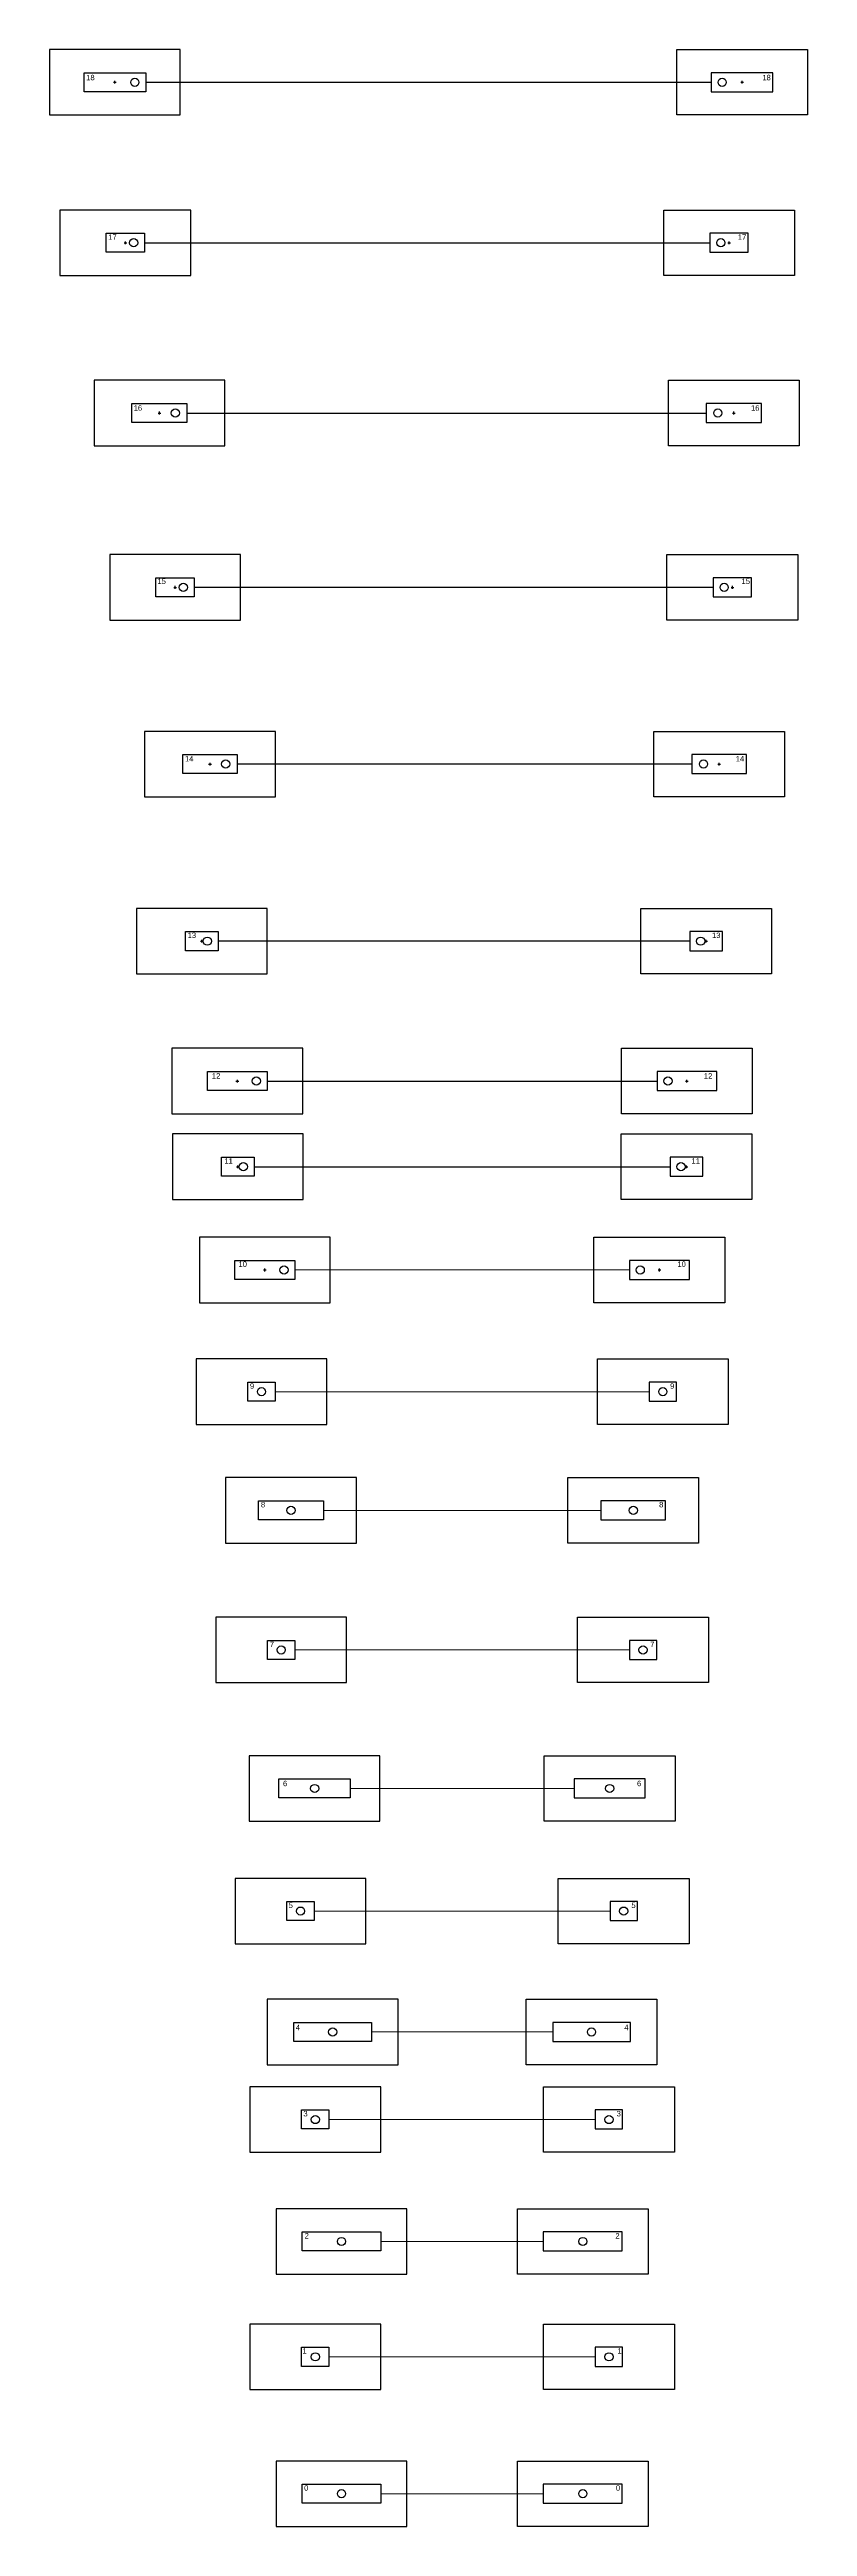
# Model space of a CAD drawing. Header units: inches. Extents: x -1683 to 11264, y -1696 to 4470.
# Drawn here: x 1061 to 1340, y 2617 to 3525 of the extents above; entities that cross this region are included whole.
import ezdxf

# ---------------------------------------------------------------- set-up
doc = ezdxf.new("R2010")
doc.units = ezdxf.units.IN
doc.header["$MEASUREMENT"] = 0
doc.header["$PDMODE"] = 2
doc.header["$PDSIZE"] = 0.5
doc.layers.add('Anchoring', color=1, linetype='Continuous')
doc.layers.add('Annotation', color=7, linetype='Continuous', lineweight=9)
doc.styles.get("Standard").update_dxf_attribs({"font": 'Arial.ttf'})

msp = doc.modelspace()

# ---------------------------------------------------------------- linework, layer by layer
for p, q in [((1096.785, 3512.829), (1304.301, 3512.813)), ((1096.323, 3453.989), (1303.839, 3453.973)), ((1111.911, 3391.552), (1302.449, 3391.552)), ((1305.043, 3327.631), (1114.556, 3327.631)), ((1297.207, 3262.835), (1130.361, 3262.835)), ((1296.439, 3197.903), (1123.391, 3197.903)), ((1141.352, 3146.619), (1284.42, 3146.619)), ((1136.59, 3115.216), (1289.182, 3115.216))]:
    msp.add_line(p, q)
at = {"layer": 'Anchoring'}
for points in [[(1061.45, 3524.813), (1061.45, 3500.813), (1109.45, 3500.813), (1109.45, 3524.813)], [(1339.637, 3524.813), (1339.637, 3500.813), (1291.637, 3500.813), (1291.637, 3524.813)], [(1074.115, 3516.313), (1096.785, 3516.313), (1096.785, 3509.313), (1074.115, 3509.313)], [(1326.972, 3516.313), (1304.301, 3516.313), (1304.301, 3509.313), (1326.972, 3509.313)], [(1065.302, 3465.973), (1065.302, 3441.973), (1113.302, 3441.973), (1113.302, 3465.973)], [(1334.86, 3465.973), (1334.86, 3441.973), (1286.86, 3441.973), (1286.86, 3465.973)], [(1082.282, 3457.473), (1096.323, 3457.473), (1096.323, 3450.473), (1082.282, 3450.473)], [(1317.88, 3457.473), (1303.839, 3457.473), (1303.839, 3450.473), (1317.88, 3450.473)], [(1077.786, 3403.552), (1077.786, 3379.552), (1125.786, 3379.552), (1125.786, 3403.552)], [(1336.574, 3403.552), (1336.574, 3379.552), (1288.574, 3379.552), (1288.574, 3403.552)], [(1091.661, 3395.052), (1111.911, 3395.052), (1111.911, 3388.052), (1091.661, 3388.052)], [(1322.699, 3395.052), (1302.449, 3395.052), (1302.449, 3388.052), (1322.699, 3388.052)], [(1083.535, 3339.631), (1083.535, 3315.631), (1131.535, 3315.631), (1131.535, 3339.631)], [(1336.063, 3339.631), (1336.063, 3315.631), (1288.063, 3315.631), (1288.063, 3339.631)], [(1100.515, 3331.131), (1114.556, 3331.131), (1114.556, 3324.131), (1100.515, 3324.131)], [(1319.084, 3331.131), (1305.043, 3331.131), (1305.043, 3324.131), (1319.084, 3324.131)], [(1096.356, 3274.835), (1096.356, 3250.835), (1144.356, 3250.835), (1144.356, 3274.835)], [(1331.211, 3274.835), (1331.211, 3250.835), (1283.211, 3250.835), (1283.211, 3274.835)], [(1110.351, 3266.335), (1130.361, 3266.335), (1130.361, 3259.335), (1110.351, 3259.335)], [(1317.216, 3266.335), (1297.207, 3266.335), (1297.207, 3259.335), (1317.216, 3259.335)], [(1093.373, 3209.903), (1093.373, 3185.903), (1141.373, 3185.903), (1141.373, 3209.903)], [(1326.457, 3209.903), (1326.457, 3185.903), (1278.457, 3185.903), (1278.457, 3209.903)], [(1111.354, 3201.403), (1123.391, 3201.403), (1123.391, 3194.403), (1111.354, 3194.403)], [(1308.475, 3201.403), (1296.439, 3201.403), (1296.439, 3194.403), (1308.475, 3194.403)], [(1106.389, 3158.619), (1106.389, 3134.619), (1154.389, 3134.619), (1154.389, 3158.619)], [(1319.383, 3158.619), (1319.383, 3134.619), (1271.383, 3134.619), (1271.383, 3158.619)], [(1119.426, 3150.119), (1141.352, 3150.119), (1141.352, 3143.119), (1119.426, 3143.119)], [(1306.346, 3150.119), (1284.42, 3150.119), (1284.42, 3143.119), (1306.346, 3143.119)], [(1106.57, 3127.216), (1106.57, 3103.216), (1154.57, 3103.216), (1154.57, 3127.216)], [(1319.202, 3127.216), (1319.202, 3103.216), (1271.202, 3103.216), (1271.202, 3127.216)], [(1124.551, 3118.716), (1136.59, 3118.716), (1136.59, 3111.716), (1124.551, 3111.716)], [(1301.221, 3118.716), (1289.182, 3118.716), (1289.182, 3111.716), (1301.221, 3111.716)], [(1116.499, 3089.342), (1116.499, 3065.342), (1164.499, 3065.342), (1164.499, 3089.342)], [(1309.273, 3089.342), (1309.273, 3065.342), (1261.273, 3065.342), (1261.273, 3089.342)], [(1129.476, 3080.842), (1151.523, 3080.842), (1151.523, 3073.842), (1129.476, 3073.842)], [(1296.296, 3080.842), (1274.249, 3080.842), (1274.249, 3073.842), (1296.296, 3073.842)], [(1115.232, 3044.716), (1115.232, 3020.716), (1163.232, 3020.716), (1163.232, 3044.716)], [(1310.54, 3044.716), (1310.54, 3020.716), (1262.54, 3020.716), (1262.54, 3044.716)], [(1134.216, 3036.216), (1144.249, 3036.216), (1144.249, 3029.216), (1134.216, 3029.216)], [(1291.556, 3036.216), (1281.523, 3036.216), (1281.523, 3029.216), (1291.556, 3029.216)], [(1126.081, 3001.223), (1126.081, 2977.223), (1174.081, 2977.223), (1174.081, 3001.223)], [(1299.691, 3001.223), (1299.691, 2977.223), (1251.691, 2977.223), (1251.691, 3001.223)], [(1138.198, 2992.723), (1161.964, 2992.723), (1161.964, 2985.723), (1138.198, 2985.723)], [(1287.575, 2992.723), (1263.808, 2992.723), (1263.808, 2985.723), (1287.575, 2985.723)], [(1122.496, 2950.05), (1122.496, 2926.05), (1170.496, 2926.05), (1170.496, 2950.05)], [(1303.276, 2950.05), (1303.276, 2926.05), (1255.276, 2926.05), (1255.276, 2950.05)], [(1141.478, 2941.55), (1151.514, 2941.55), (1151.514, 2934.55), (1141.478, 2934.55)], [(1284.294, 2941.55), (1274.258, 2941.55), (1274.258, 2934.55), (1284.294, 2934.55)], [(1134.743, 2899.261), (1134.743, 2875.261), (1182.743, 2875.261), (1182.743, 2899.261)], [(1291.029, 2899.261), (1291.029, 2875.261), (1243.029, 2875.261), (1243.029, 2899.261)], [(1145.669, 2890.761), (1171.818, 2890.761), (1171.818, 2883.761), (1145.669, 2883.761)], [(1280.103, 2890.761), (1253.954, 2890.761), (1253.954, 2883.761), (1280.103, 2883.761)], [(1129.59, 2854.289), (1129.59, 2830.289), (1177.59, 2830.289), (1177.59, 2854.289)], [(1296.182, 2854.289), (1296.182, 2830.289), (1248.182, 2830.289), (1248.182, 2854.289)], [(1148.575, 2845.789), (1158.604, 2845.789), (1158.604, 2838.789), (1148.575, 2838.789)], [(1277.197, 2845.789), (1267.168, 2845.789), (1267.168, 2838.789), (1277.197, 2838.789)], [(1141.396, 2809.974), (1141.396, 2785.974), (1189.396, 2785.974), (1189.396, 2809.974)], [(1284.376, 2809.974), (1284.376, 2785.974), (1236.376, 2785.974), (1236.376, 2809.974)], [(1151.136, 2801.474), (1179.656, 2801.474), (1179.656, 2794.474), (1151.136, 2794.474)], [(1274.636, 2801.474), (1246.116, 2801.474), (1246.116, 2794.474), (1274.636, 2794.474)], [(1134.997, 2777.853), (1134.997, 2753.853), (1182.997, 2753.853), (1182.997, 2777.853)], [(1290.775, 2777.853), (1290.775, 2753.853), (1242.775, 2753.853), (1242.775, 2777.853)], [(1153.981, 2769.427), (1164.013, 2769.427), (1164.013, 2762.427), (1153.981, 2762.427)], [(1271.791, 2769.427), (1261.759, 2769.427), (1261.759, 2762.427), (1271.791, 2762.427)], [(1144.605, 2733.172), (1144.605, 2709.172), (1192.605, 2709.172), (1192.605, 2733.172)], [(1154.119, 2724.672), (1183.09, 2724.672), (1183.09, 2717.672), (1154.119, 2717.672)], [(1281.167, 2733.172), (1281.167, 2709.172), (1233.167, 2709.172), (1233.167, 2733.172)], [(1271.653, 2724.672), (1242.682, 2724.672), (1242.682, 2717.672), (1271.653, 2717.672)], [(1134.997, 2690.861), (1134.997, 2666.861), (1182.997, 2666.861), (1182.997, 2690.861)], [(1290.775, 2690.861), (1290.775, 2666.861), (1242.775, 2666.861), (1242.775, 2690.861)], [(1153.981, 2682.361), (1164.013, 2682.361), (1164.013, 2675.361), (1153.981, 2675.361)], [(1271.791, 2682.361), (1261.759, 2682.361), (1261.759, 2675.361), (1271.791, 2675.361)], [(1144.605, 2640.671), (1144.605, 2616.671), (1192.605, 2616.671), (1192.605, 2640.671)], [(1281.167, 2640.671), (1281.167, 2616.671), (1233.167, 2616.671), (1233.167, 2640.671)], [(1154.119, 2632.171), (1183.09, 2632.171), (1183.09, 2625.171), (1154.119, 2625.171)], [(1271.653, 2632.171), (1242.682, 2632.171), (1242.682, 2625.171), (1271.653, 2625.171)]]:
    msp.add_lwpolyline(points, close=True, dxfattribs=at)
for centre in [(1092.785, 3512.813), (1308.301, 3512.813), (1092.323, 3453.973), (1307.839, 3453.973), (1107.659, 3391.552), (1306.702, 3391.552), (1110.556, 3327.631), (1309.043, 3327.631), (1126.088, 3262.835), (1301.48, 3262.835), (1119.391, 3197.903), (1300.439, 3197.903), (1137.352, 3146.619), (1288.42, 3146.619), (1132.59, 3115.216), (1293.182, 3115.216), (1147.523, 3077.342), (1278.249, 3077.342), (1139.232, 3032.716), (1286.54, 3032.716), (1150.081, 2989.223), (1275.691, 2989.223), (1146.496, 2938.05), (1279.276, 2938.05), (1158.743, 2887.261), (1267.029, 2887.261), (1153.59, 2842.289), (1272.182, 2842.289), (1165.396, 2797.974), (1260.376, 2797.974), (1158.997, 2765.853), (1266.775, 2765.853), (1168.605, 2721.172), (1257.167, 2721.172), (1158.997, 2678.861), (1266.775, 2678.861), (1168.605, 2628.671), (1257.167, 2628.671)]:
    msp.add_circle(centre, 1.5, dxfattribs=at)
for p in [(1085.45, 3512.813), (1315.637, 3512.813), (1089.302, 3453.973), (1310.86, 3453.973), (1101.786, 3391.552), (1312.574, 3391.552), (1107.535, 3327.631), (1312.063, 3327.631), (1120.356, 3262.835), (1307.211, 3262.835), (1117.373, 3197.903), (1302.457, 3197.903), (1130.389, 3146.619), (1295.383, 3146.619), (1130.57, 3115.216), (1295.202, 3115.216), (1140.499, 3077.342), (1285.273, 3077.342)]:
    msp.add_point(p, dxfattribs=at)
at = {"layer": 'Annotation'}
for p, q in [((1274.249, 3077.342), (1151.523, 3077.342)), ((1144.249, 3032.716), (1281.523, 3032.716)), ((1263.808, 2989.223), (1161.964, 2989.223)), ((1274.258, 2938.05), (1151.514, 2938.05)), ((1253.954, 2887.261), (1171.818, 2887.261)), ((1267.168, 2842.289), (1158.604, 2842.289)), ((1246.116, 2797.974), (1179.656, 2797.974)), ((1261.759, 2765.927), (1164.013, 2765.927)), ((1242.682, 2721.172), (1183.091, 2721.172)), ((1261.759, 2678.861), (1164.013, 2678.861)), ((1242.682, 2628.671), (1183.091, 2628.671))]:
    msp.add_line(p, q, dxfattribs=at)

# ---------------------------------------------------------------- texts
at = {"layer": 'Annotation', "char_height": 2}
for s, insert, attachment_point in [('18', (1074.921, 3515.536), 1), ('18', (1326.166, 3515.536), 3), ('17', (1083, 3457.044), 1), ('17', (1317.161, 3457.044), 3), ('16', (1092.353, 3394.379), 1), ('16', (1322.008, 3394.379), 3), ('15', (1101.065, 3330.852), 1), ('15', (1318.533, 3330.852), 3), ('14', (1111.158, 3265.785), 1), ('14', (1316.41, 3265.785), 3), ('13', (1112.134, 3201.054), 1), ('13', (1307.696, 3201.054), 3), ('12', (1121.054, 3149.515), 1), ('12', (1304.718, 3149.515), 3), ('11', (1125.621, 3118.309), 1), ('11', (1300.151, 3118.309), 3), ('10', (1130.793, 3080.485), 1), ('10', (1294.979, 3080.485), 3), ('9', (1135.007, 3035.805), 1), ('9', (1290.765, 3035.805), 3), ('8', (1139.045, 2992.315), 1), ('8', (1286.727, 2992.315), 3), ('7', (1142.312, 2941.081), 1), ('7', (1283.46, 2941.081), 3), ('6', (1147.151, 2890.083), 1), ('6', (1278.621, 2890.083), 3), ('5', (1149.22, 2845.42), 1), ('5', (1276.552, 2845.42), 3), ('4', (1151.831, 2800.607), 1), ('4', (1273.941, 2800.607), 3), ('3', (1154.63, 2769.016), 1), ('3', (1271.142, 2769.016), 3), ('2', (1155.083, 2724.23), 1), ('2', (1270.689, 2724.23), 3), ('1', (1154.324, 2682.024), 1), ('1', (1271.448, 2682.024), 3), ('0', (1154.904, 2631.808), 1), ('0', (1270.868, 2631.808), 3)]:
    msp.add_mtext_dynamic_manual_height_columns(s, width=4, gutter_width=1, heights=[0], dxfattribs=dict(at, insert=insert, attachment_point=attachment_point))

doc.saveas('drawing.dxf')
